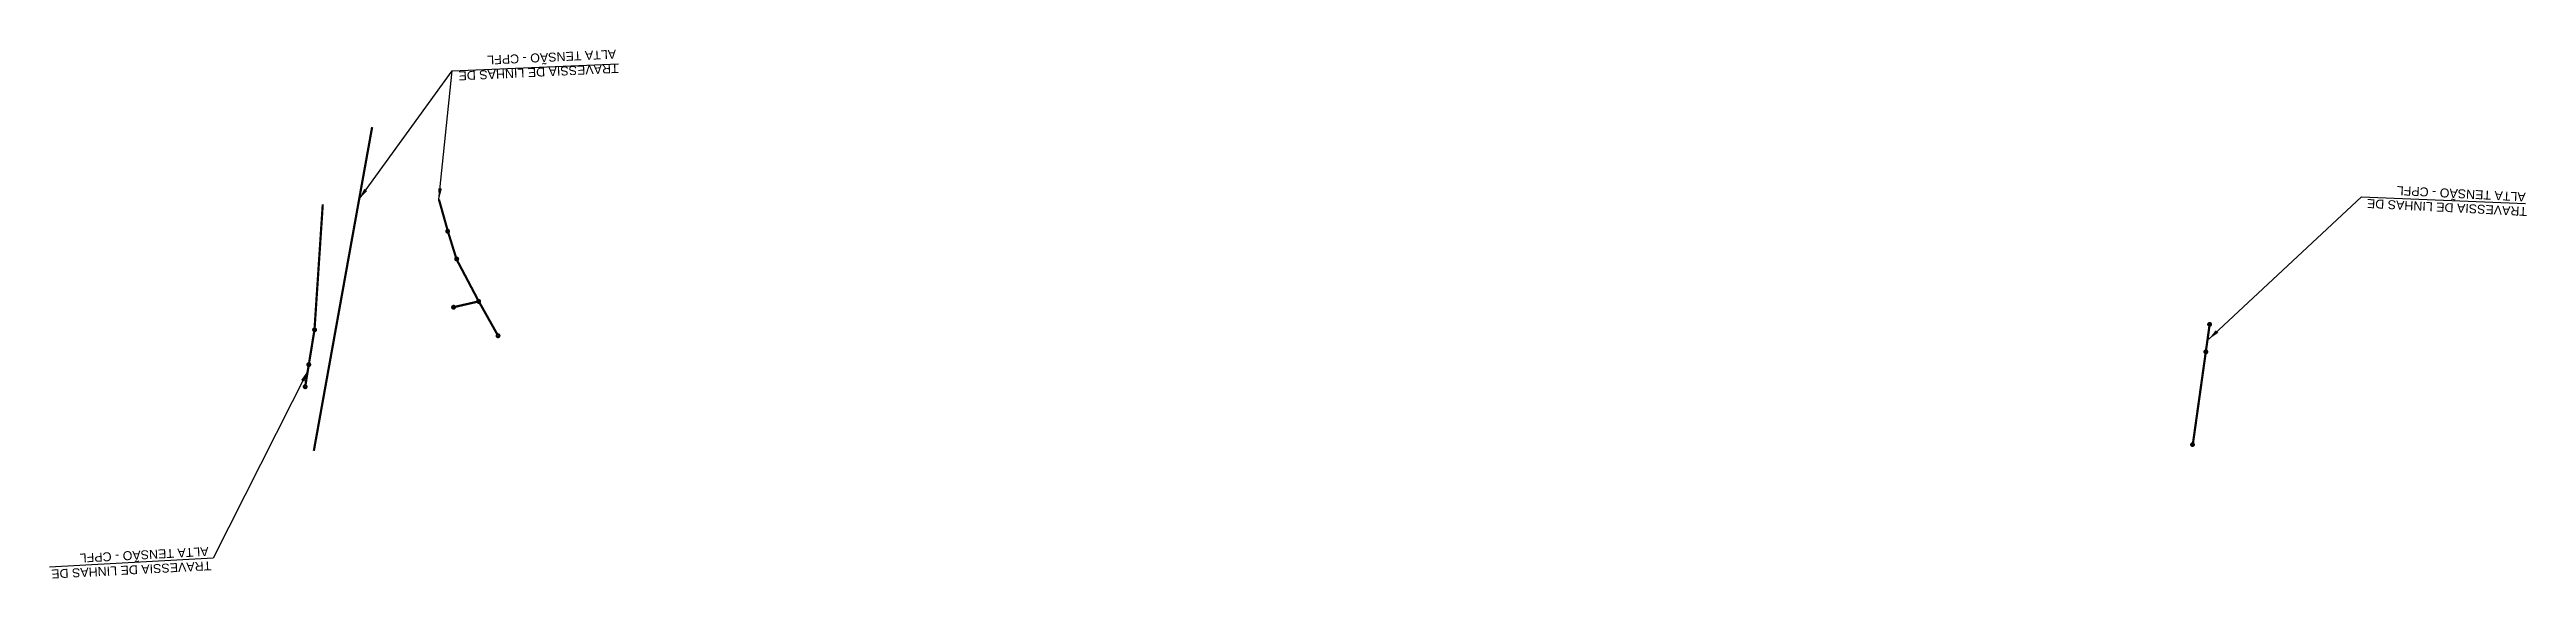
# Model space of a CAD drawing. Header units: metres. Extents: x 288740 to 329917, y 7396742 to 7465143.
# Drawn here: x 292082 to 293190, y 7462674 to 7462911 of the extents above; entities that cross this region are included whole.
import ezdxf

# ---------------------------------------------------------------- set-up
doc = ezdxf.new("R2010")
doc.units = ezdxf.units.M
doc.header["$LTSCALE"] = 10
doc.layers.add('DUTOS_LINHAS DE ALTA TENSÃO', color=10, linetype='Continuous')
doc.layers.add('DUTOS_LINHAS DE ALTA TENSÃO_TEXTOS', color=2, linetype='Continuous')
doc.styles.add('ARIAL', font='arial.ttf')
doc.styles.get("Standard").update_dxf_attribs({"font": 'arial.ttf'})
doc.dimstyles.new('ISO-25', dxfattribs={"dimtxt": 2.5, "dimasz": 2.5, "dimexe": 1.25, "dimexo": 0.625, "dimtad": 1, "dimtxsty": 'Standard', "dimcen": 2.5, "dimadec": 0, "dimazin": 0, "dimtfac": 1, "dimtmove": 0, "dimatfit": 3, "dimfxl": 1, "dimarcsym": 0})

msp = doc.modelspace()

# ---------------------------------------------------------------- texts
at = {"layer": 'DUTOS_LINHAS DE ALTA TENSÃO_TEXTOS', "style": 'ARIAL'}
for s, rotation, p in [('TRAVESSIA DE LINHAS DE', 182.7261, (292336.1, 7462904.1)), ('ALTA TENSÃO - CPFL', 182.7261, (292335, 7462910.5)), ('ALTA TENSÃO - CPFL', 177.0938, (293189.8, 7462846.5)), ('TRAVESSIA DE LINHAS DE', 177.0938, (293190.4, 7462840)), ('TRAVESSIA DE LINHAS DE', 183.0099, (292153.8, 7462681.5)), ('ALTA TENSÃO - CPFL', 183.0099, (292152.6, 7462687.9))]:
    msp.add_text(s, height=4, rotation=rotation, dxfattribs=at).set_placement(p)

# ---------------------------------------------------------------- linework, layer by layer
at = {"layer": 'DUTOS_LINHAS DE ALTA TENSÃO', "const_width": 1}
for points in [[(292225.9, 7462875.8), (292199.8, 7462730.9)], [(292203.8, 7462841.2), (292200.1, 7462785.1), (292196, 7462760), (292196, 7462760), (292196, 7462760)], [(292255.8, 7462843.4), (292260, 7462828.5), (292263.7, 7462816.6), (292273.3, 7462798.4), (292282, 7462782.9)], [(292273.6, 7462797.8), (292262.3, 7462795.2)], [(293048.3, 7462787.7), (293040.6, 7462732.8)]]:
    msp.add_lwpolyline(points, dxfattribs=at)
for points in [[(292259.4, 7462828.7, -1), (292260, 7462829.7, -1), (292259.4, 7462828.7, -3.045993)], [(292263.4, 7462816.3, -1), (292264.1, 7462817.3, -1), (292263.4, 7462816.3, -3.045993)], [(292262, 7462794.7, -1), (292262.7, 7462795.7, -1), (292262, 7462794.7, -3.045993)], [(292273.2, 7462797.3, -1), (292273.9, 7462798.3, -1), (292273.2, 7462797.3, -3.045993)], [(292199.8, 7462784.6, -1), (292200.5, 7462785.6, -1), (292199.8, 7462784.6, -3.045993)], [(292281.9, 7462781.9, -1), (292282.6, 7462782.9, -1), (292281.9, 7462781.9, -3.045993)], [(293047.9, 7462787, -1), (293048.6, 7462788, -1), (293047.9, 7462787, -3.045993)], [(292197.2, 7462769, -1), (292197.9, 7462770, -1), (292197.2, 7462769, -3.045993)], [(293046.2, 7462774.7, -1), (293046.9, 7462775.7, -1), (293046.2, 7462774.7, -3.045993)], [(292195.6, 7462759.1, -1), (292196.3, 7462760.1, -1), (292195.6, 7462759.1, -3.045993)], [(293040.3, 7462733.2, -1), (293040.9, 7462734.2, -1), (293040.3, 7462733.2, -3.045993)]]:
    msp.add_lwpolyline(points, format="xyb", dxfattribs=at)

msp.set_redraw_order([(e.dxf.handle, doc.entitydb.next_handle()) for e in msp.query("TEXT MTEXT ATTDEF DIMENSION ARC_DIMENSION")])  # texts and dimensions are drawn at this point

# ---------------------------------------------------------------- leaders
at = {"layer": 'DUTOS_LINHAS DE ALTA TENSÃO_TEXTOS', "color": 2}
for points in [[(292220.1, 7462843.6), (292261.7, 7462901), (292336.1, 7462904.1)], [(292255.8, 7462843.4), (292261.7, 7462901), (292336.1, 7462904.1)], [(293047.9, 7462780.9), (293116.3, 7462844.6), (293189.6, 7462841.6)], [(292197.1, 7462766.7, -4), (292154.7, 7462682.9, -4), (292081.5, 7462678.8, -4)]]:
    msp.add_leader(points, dimstyle='ISO-25', override={"dimscale": 2}, dxfattribs=at)

doc.saveas('drawing.dxf')
